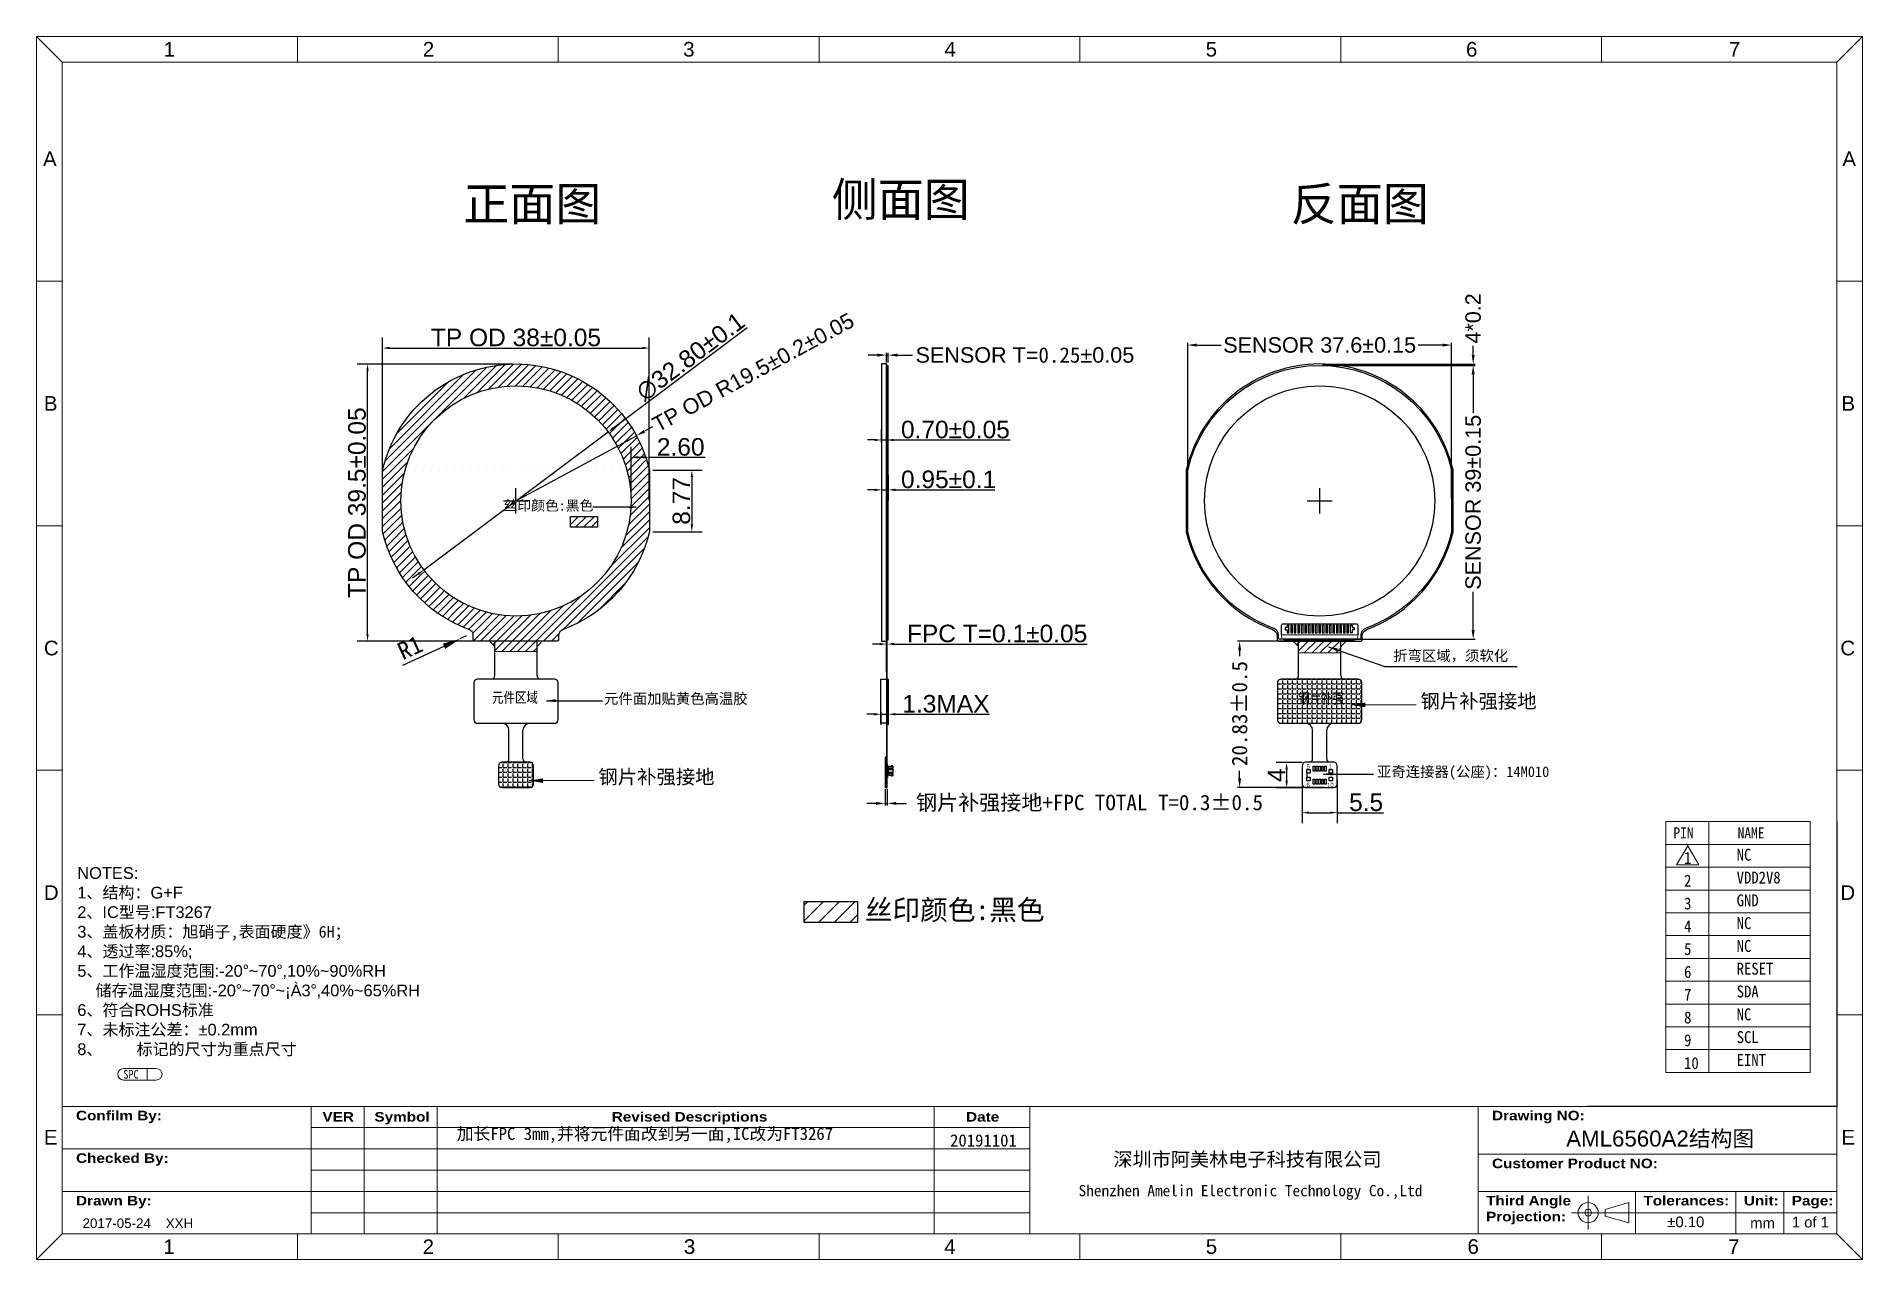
# Model space of a CAD drawing. Header units: millimetres. Extents: x 10479 to 12300, y -7464 to -7067.
# Drawn here: x 12039.9 to 12300, y -7463.7 to -7289.5 of the extents above; entities outside this region: 1.
import ezdxf
from ezdxf.enums import TextEntityAlignment as Align

# ---------------------------------------------------------------- set-up
doc = ezdxf.new("R2010")
doc.units = ezdxf.units.MM
doc.header["$PDMODE"] = 34
doc.layers.get('0').update_dxf_attribs({"lineweight": 13})
for name, color, linetype in [('02___PRT_ALL_AXES', 7, 'Continuous'), ('DIM', 4, 'Continuous'), ('FPC', 33, 'Continuous'), ('ITO', 3, 'Continuous'), ('元件区域', 2, 'Continuous'), ('文字', 7, 'Continuous'), ('补强板', 181, 'Continuous')]:
    doc.layers.add(name, color=color, linetype=linetype)
doc.layers.add('cover lens', color=6, linetype='Continuous', lineweight=30)
doc.styles.add('Arial', font='arial.ttf')
doc.styles.get("Standard").update_dxf_attribs({"font": 'simhei.ttf'})
doc.styles.add('STYLE1', font='', dxfattribs={"width": 0.9})
doc.styles.add('宋体', font='')
doc.styles.add('文字-北泰', font='', dxfattribs={"width": 0.8})
doc.styles.get('STYLE1').set_extended_font_data('SimSun')
doc.styles.get('宋体').set_extended_font_data('SimSun')
doc.styles.get('文字-北泰').set_extended_font_data('SimSun')
doc.dimstyles.new('ALL', dxfattribs={"dimtxt": 2.2, "dimasz": 1.3, "dimexe": 0.3, "dimexo": 0.4, "dimgap": 0.4, "dimtad": 0, "dimtoh": 1, "dimdsep": 46, "dimtxsty": 'Standard', "dimcen": 0.8, "dimadec": 0, "dimazin": 2, "dimtfac": 1, "dimtmove": 0, "dimatfit": 3, "dimfxl": 1, "dimarcsym": 0})
doc.dimstyles.new('ISO-25', dxfattribs={"dimtxt": 2.5, "dimasz": 2.5, "dimexe": 1.25, "dimexo": 0.625, "dimtad": 1, "dimdsep": 46, "dimtxsty": 'Standard', "dimcen": 2.5, "dimadec": 0, "dimazin": 0, "dimtfac": 1, "dimtmove": 0, "dimatfit": 3, "dimfxl": 1, "dimarcsym": 0})
doc.dimstyles.new('ISO-25$0', dxfattribs={"dimtxt": 2.5, "dimasz": 1, "dimexe": 1.5, "dimexo": 0.5, "dimgap": 0.2, "dimtad": 1, "dimzin": 1, "dimdsep": 46, "dimtxsty": 'Standard', "dimcen": 0.5, "dimadec": 0, "dimazin": 0, "dimtp": 1.2, "dimtm": 1.2, "dimtfac": 1, "dimtmove": 0, "dimatfit": 3, "dimfxl": 1, "dimtolj": 1, "dimarcsym": 0})
doc.dimstyles.get("Standard").update_dxf_attribs({"dimtxt": 2.5, "dimasz": 2, "dimexe": 1, "dimexo": 0, "dimgap": 0.09, "dimtad": 1, "dimzin": 1, "dimdsep": 46, "dimtxsty": '宋体', "dimcen": 0.09, "dimclrd": 256, "dimclre": 256, "dimclrt": 256, "dimadec": 0, "dimazin": 2, "dimtfac": 1, "dimtmove": 0, "dimatfit": 3, "dimfxl": 1, "dimtolj": 1, "dimtzin": 0, "dimlwd": 5, "dimlwe": 5, "dimarcsym": 0})
pattern_1 = [(45, (1887.43394, -1013.8668), (-0.56126601, 0.56126601), [])]
pattern_2 = [(0, (0, 0), (0, 0.6985), [0.508, -0.1905]), (90, (0, 0), (-0.6985, 4e-17), [0.508, -0.1905])]

msp = doc.modelspace()

# ---------------------------------------------------------------- texts
at = {"color": 0, "linetype": 'Continuous', "style": 'STYLE1', "width": 0.9}
for s, p in [('PIN', (12273.105, -7403.737)), ('NAME', (12282.253, -7403.737))]:
    msp.add_text(s, height=1.5641, dxfattribs=at).set_placement(p)
at = {"color": 1, "lineweight": 0, "style": 'STYLE1', "width": 0.9}
for s, p in [('NC', (12282.119, -7406.921)), ('VDD2V8', (12282.119, -7410.169)), ('GND', (12282.119, -7413.416)), ('NC', (12282.119, -7416.664)), ('NC', (12282.119, -7419.911)), ('RESET', (12282.119, -7423.159)), ('SDA', (12282.119, -7426.407)), ('NC', (12282.119, -7429.654)), ('SCL', (12282.119, -7432.902)), ('EINT', (12282.119, -7436.15))]:
    msp.add_text(s, height=1.7037, dxfattribs=at).set_placement(p)
at = {"color": 0, "lineweight": 0, "style": 'STYLE1', "width": 0.9}
for s, height, p in [('1', 1.704, (12274.623, -7407.369)), ('2', 1.704, (12274.623, -7410.617)), ('3', 1.704, (12274.623, -7413.864)), ('4', 1.704, (12274.623, -7417.112)), ('5', 1.704, (12274.623, -7420.36)), ('6', 1.704, (12274.623, -7423.607)), ('7', 1.704, (12274.623, -7426.855)), ('8', 1.704, (12274.623, -7430.103)), ('9', 1.704, (12274.623, -7433.35)), ('10', 1.7037, (12274.623, -7436.598))]:
    msp.add_text(s, height=height, dxfattribs=at).set_placement(p)
at = {"width": 0.85}
msp.add_text('SPC', height=1.2482, dxfattribs=at).set_placement((12052.299, -7437.971))
at = {"char_height": 4.8, "attachment_point": 1, "style": '宋体'}
for s, insert in [('正面图', (12100.737, -7310.961, -14.224)), ('侧面图', (12153.214, -7310.333, -14.224)), ('反面图', (12218.598, -7310.961, -14.224))]:
    msp.add_mtext_dynamic_manual_height_columns(s, width=36.36468, gutter_width=12.5, heights=[0], dxfattribs=dict(at, insert=insert)).dxf.set("width", 21.81881)
at = {"color": 1, "attachment_point": 1}
for s, insert, char_height, width in [('加长FPC 3mm,并将元件面改到另一面,IC改为FT3267', (12099.795, -7444.941), 1.74813, 60.1504), ('20191101', (12170.059, -7445.896), 1.7481, 2.16005)]:
    msp.add_mtext(s, dxfattribs=dict(at, insert=insert, char_height=char_height, width=width))
at = {"width": 96.04732, "attachment_point": 1}
for s, insert, char_height in [('{\\fSimSun|b0|i0|c134|p2;深圳市阿美林电子科技有限公司}', (12193.324, -7448.454), 2), ('{\\fSimSun|b0|i0|c134|p2;Shenzhen Amelin Electronic Technology Co.,Ltd}', (12188.365, -7453.116), 1.6)]:
    msp.add_mtext(s, dxfattribs=dict(at, insert=insert, char_height=char_height))
at = {"layer": 'DIM', "attachment_point": 3}
for s, insert, char_height, width in [('{\\fSimSun|b0|i0|c134|p54;丝印颜色:黑色}', (12119.244, -7355.607), 1.4436, 28.13484), ('{\\fSimSun|b0|i0|c134|p54;钢片补强接地}', (12253.615, -7383.183), 2.02104, 39.38878), ('{\\fSimSun|b0|i0|c134|p54;钢片补强接地}', (12136.502, -7393.966), 2.02104, 39.38878), ('{\\fSimSun|b0|i0|c134|p54;丝印颜色:黑色}', (12183.519, -7412.475), 2.8872, 56.26968)]:
    msp.add_mtext(s, dxfattribs=dict(at, insert=insert, char_height=char_height, width=width))
at = {"layer": 'DIM', "lineweight": 20, "insert": (12249.559, -7376.967), "char_height": 1.5, "attachment_point": 3, "style": '宋体'}
msp.add_mtext('折弯区域，须软化', dxfattribs=at)
at = {"layer": 'DIM', "lineweight": 20, "insert": (12120.767, -7383.075), "char_height": 1.5, "width": 24.28729, "attachment_point": 1, "style": '宋体'}
msp.add_mtext('元件面加贴黄色高温胶', dxfattribs=at)
at = {"layer": 'DIM', "insert": (12230.89, -7393.492), "char_height": 1.5, "attachment_point": 1, "style": '宋体'}
msp.add_mtext('亚奇连接器(公座)：14M010', dxfattribs=at)
at = {"layer": 'DIM', "color": 4, "insert": (12045.731, -7405.048), "char_height": 1.672704, "width": 78.95888, "attachment_point": 1, "style": '宋体'}
msp.add_mtext('{\\fArial|b0|i0|c129|p34;\\P\\fArial|b0|i0|c0|p34;NOTES:\\fArial|b0|i0|c129|p34;\\P\\fArial|b0|i0|c0|p34;1}、结构：{\\fArial|b0|i0|c161|p34;G+F\\P\\C1;2\\fSimSun|b0|i0|c134|p2;、\\fArial|b0|i0|c161|p34;IC\\fSimSun|b0|i0|c134|p2;型号\\fArial|b0|i0|c161|p34;:\\fArial|b0|i0|c186|p34;FT3267\\fArial|b0|i0|c0|p34;\\P\\C4;3}、盖板材质：旭硝子,表面硬度》6H；\\P{\\fArial|b0|i0|c0|p34;4}、透过率{\\fArial|b0|i0|c0|p34;:85%;\\fArial|b0|i0|c129|p34; }\\P{\\fArial|b0|i0|c0|p34;5}、工作温湿度范围{\\fArial|b0|i0|c0|p34;:-20}°{\\fArial|b0|i0|c0|p34;~70}°{\\fArial|b0|i0|c0|p34;,10%~90%RH\\fArial|b0|i0|c129|p34;\\P   \\fArial|b0|i0|c0|p34; }储存温湿度范围{\\fArial|b0|i0|c0|p34;:-20}°{\\fArial|b0|i0|c0|p34;~70}°{\\fArial|b0|i0|c0|p34;~¡À3}°{\\fArial|b0|i0|c0|p34;,40%~65%RH\\fArial|b0|i0|c129|p34;\\P\\fArial|b0|i0|c0|p34;6}、符合{\\fArial|b0|i0|c0|p34;ROHS}标准{\\fArial|b0|i0|c129|p34;\\P\\fArial|b0|i0|c0|p34;7}、未标注公差：{\\fArial|b0|i0|c0|p34;%%P0.2mm\\P8}、{\\fGulim|b0|i0|c134|p34;        }标记的尺寸为重点尺寸', dxfattribs=at)
at = {"layer": '元件区域', "ltscale": 10, "insert": (12104.8, -7382.926), "char_height": 1.5, "width": 23.02422, "attachment_point": 1, "style": '文字-北泰'}
msp.add_mtext('元件区域', dxfattribs=at)
at = {"layer": '文字', "char_height": 0.6, "width": 42.09975, "attachment_point": 5, "style": '文字-北泰'}
for s, insert in [('{\\fArial|b0|i0|c0|p34;5}', (12221.076, -7393.508)), ('{\\fArial|b0|i0|c0|p34;1}', (12224.236, -7393.508)), ('{\\fArial|b0|i0|c0|p34;6}', (12221.076, -7396.126)), ('{\\fArial|b0|i0|c0|p34;10}', (12224.236, -7396.126))]:
    msp.add_mtext(s, dxfattribs=dict(at, insert=insert))
at = {"layer": '补强板', "ltscale": 10, "insert": (12219.654, -7383.069), "char_height": 1.5, "width": 23.02422, "attachment_point": 1, "style": '文字-北泰'}
msp.add_mtext('钢片补强', dxfattribs=at)

# ---------------------------------------------------------------- blocks, each defined once
blk = doc.blocks.new('容纳')
for p, q in [((3256.4, 1553.31), (3250.59, 1559.11)), ((3309.94, 1553.31), (3309.94, 1559.11)), ((3369.29, 1553.31), (3369.29, 1559.11)), ((3428.64, 1553.31), (3428.64, 1559.11)), ((3487.99, 1553.31), (3487.99, 1559.11)), ((3547.34, 1553.31), (3547.34, 1559.11)), ((3606.69, 1553.31), (3606.69, 1559.11)), ((3660.23, 1553.31), (3666.04, 1559.11)), ((3256.4, 1503.47), (3250.59, 1503.47)), ((3660.23, 1503.47), (3666.04, 1503.47)), ((3256.4, 1447.82), (3250.59, 1447.82)), ((3660.23, 1447.82), (3666.04, 1447.82)), ((3256.4, 1392.18), (3250.59, 1392.18)), ((3660.23, 1392.18), (3666.04, 1392.18)), ((3256.4, 1336.53), (3250.59, 1336.53)), ((3660.23, 1336.53), (3666.04, 1336.53)), ((3256.4, 1315.72), (3660.23, 1315.72)), ((3313.07, 1286.69), (3313.07, 1315.72)), ((3325.17, 1315.72), (3325.17, 1286.69)), ((3341.78, 1286.69), (3341.78, 1315.72)), ((3454.84, 1286.69), (3454.84, 1315.72)), ((3476.61, 1315.72), (3476.61, 1286.69)), ((3578.58, 1315.72), (3578.58, 1286.69)), ((3476.61, 1310.88), (3313.07, 1310.88)), ((3476.61, 1306.04), (3256.4, 1306.04)), ((3660.23, 1304.83), (3578.58, 1304.83)), ((3476.61, 1301.21), (3313.07, 1301.21)), ((3476.61, 1296.37), (3256.4, 1296.37)), ((3660.23, 1296.37), (3578.58, 1296.37)), ((3614.39, 1296.37), (3614.39, 1286.69)), ((3637.25, 1296.37), (3637.25, 1286.69)), ((3648.14, 1296.37), (3648.14, 1286.69)), ((3603.63, 1287.69), (3603.63, 1295.36)), ((3476.61, 1291.53), (3313.07, 1291.53)), ((3599.8, 1291.53), (3614.39, 1291.53)), ((3636.04, 1291.53), (3613.18, 1291.53)), ((3648.14, 1291.53), (3636.04, 1291.53)), ((3660.23, 1291.53), (3648.14, 1291.53)), ((3256.4, 1286.69), (3250.59, 1280.88)), ((3309.94, 1280.88), (3309.94, 1286.69)), ((3369.29, 1280.88), (3369.29, 1286.69)), ((3428.64, 1280.88), (3428.64, 1286.69)), ((3487.99, 1280.88), (3487.99, 1286.69)), ((3547.34, 1280.88), (3547.34, 1286.69)), ((3606.69, 1280.88), (3606.69, 1286.69)), ((3660.23, 1286.69), (3666.04, 1280.88))]:
    blk.add_line(p, q)
for points in [[(3250.59, 1559.11), (3666.04, 1559.11), (3666.04, 1280.88), (3250.59, 1280.88)], [(3256.4, 1553.31), (3660.23, 1553.31), (3660.23, 1286.69), (3256.4, 1286.69)], [(3607.47, 1290.76), (3612.85, 1289.23), (3612.85, 1293.83), (3607.47, 1292.29)]]:
    blk.add_lwpolyline(points, close=True)
for radius in [2.3, 0.767]:
    blk.add_circle((3603.63, 1291.53), radius)
at = {"style": 'Arial'}
for s, insert, char_height, width, attachment_point in [('1', (3279.51, 1557.88), 3.33, 5.9391, 1), ('2', (3338.49, 1557.88), 3.33, 5.9391, 1), ('3', (3397.72, 1557.88), 3.33, 5.9391, 1), ('4', (3457.16, 1557.88), 3.33, 5.9391, 1), ('5', (3516.6, 1557.88), 3.33, 5.9391, 1), ('6', (3575.83, 1557.88), 3.33, 5.9391, 1), ('7', (3635.65, 1557.88), 3.33, 5.9391, 1), ('A', (3252.07, 1532.96), 3.33, 29.9096, 1), ('A', (3664.56, 1532.96), 3.33, 29.9096, 3), ('B', (3252.27, 1477.31), 3.33, 29.9096, 1), ('B', (3664.36, 1477.31), 3.33, 29.9096, 3), ('C', (3252.27, 1421.66), 3.33, 29.9096, 1), ('C', (3664.36, 1421.66), 3.33, 29.9096, 3), ('D', (3252.27, 1366.02), 3.33, 29.9096, 1), ('D', (3664.36, 1366.02), 3.33, 29.9096, 3), ('{\\fArial Black|b0|i0|c0|p34;Confilm By:}', (3259.58, 1314.72), 2.1775, 22.9046, 1), ('{\\fArial Black|b0|i0|c0|p34;VER}', (3315.65, 1314.43), 2.1775, 22.9046, 1), ('{\\fArial Black|b0|i0|c0|p34;Symbol}', (3327.47, 1314.43), 2.1775, 22.9046, 1), ('{\\fArial Black|b0|i0|c0|p34;Revised Descriptions}', (3381.47, 1314.43), 2.1775, 50.6283, 1), ('{\\fArial Black|b0|i0|c0|p34;Date}', (3462.09, 1314.43), 2.1775, 22.9046, 1), ('{\\fArial Black|b0|i0|c0|p34;Drawing NO:}', (3581.76, 1314.72), 2.1775, 33.9524, 1), ('E', (3252.27, 1310.37), 3.33, 29.9096, 1), ('E', (3664.36, 1310.37), 3.33, 29.9096, 3), ('{\\fArial Black|b0|i0|c0|p34;Checked By:}', (3259.58, 1305.04), 2.1775, 22.9046, 1), ('{\\fArial Black|b0|i0|c0|p34;Customer Product NO:}', (3581.76, 1303.83), 2.1775, 57.2632, 1), ('{\\fArial Black|b0|i0|c0|p34;Drawn By:}', (3259.58, 1295.36), 2.1775, 22.9046, 1), ('{\\fArial Black|b0|i0|c0|p34;Third Angle\\PProjection:}', (3580.4, 1295.36), 2.1775, 57.2632, 1), ('{\\fArial Black|b0|i0|c0|p34;Tolerances:}', (3616.19, 1295.36), 2.1775, 57.2632, 1), ('{\\fArial Black|b0|i0|c0|p34;Unit:}', (3639.06, 1295.36), 2.1775, 57.2632, 1), ('{\\fArial Black|b0|i0|c0|p34;Page:}', (3649.95, 1295.36), 2.1775, 57.2632, 1), ('1', (3279.44, 1282.11), 3.33, 5.9391, 7), ('2', (3338.44, 1282.11), 3.33, 5.9391, 7), ('3', (3397.88, 1282.11), 3.33, 5.9391, 7), ('4', (3457.1, 1282.11), 3.33, 5.9391, 7), ('5', (3516.62, 1282.11), 3.33, 5.9391, 7), ('6', (3576.17, 1282.11), 3.33, 5.9391, 7), ('7', (3635.47, 1282.11), 3.33, 5.9391, 7)]:
    blk.add_mtext(s, dxfattribs=dict(at, insert=insert, char_height=char_height, width=width, attachment_point=attachment_point))
for tag, height, p in [('核准日期', 2.18, (3269.85, 1308.48)), ('核准', 2.42, (3295.93, 1310.9)), ('机种編號', 3.63, (3620.01, 1308.46)), ('审核', 2.42, (3295.93, 1301.22)), ('客戶編號', 3.02, (3619.8, 1298.7)), ('审核日期', 2.18, (3269.85, 1298.8)), ('設計', 2.42, (3295.93, 1291.55)), ('設計日期', 2.18, (3269.85, 1289.12)), ('公差', 2.42, (3625.84, 1289.45)), ('單位', 2.42, (3643.3, 1289.17)), ('頁碼', 2.42, (3654.18, 1289.42))]:
    blk.add_attdef(tag, text='', height=height, dxfattribs=at).set_placement(p, align=Align.MIDDLE)
blk = doc.blocks.new('*D13')
at = {"layer": 'Defpoints', "color": 0, "ltscale": 10}
for p in [(12161.01, -7334.9), (12161.01, -7336.37), (12161.26, -7336.37)]:
    blk.add_point(p, dxfattribs=at)
at = {"layer": 'DIM', "color": 0, "lineweight": -2, "ltscale": 10}
for p, q in [((12159.71, -7334.9), (12158.41, -7334.9)), ((12161.01, -7335.97), (12161.01, -7334.6)), ((12161.01, -7334.9), (12161.26, -7334.9)), ((12161.26, -7335.97), (12161.26, -7334.6)), ((12162.56, -7334.9), (12164.72, -7334.9))]:
    blk.add_line(p, q, dxfattribs=at)
at = {"layer": 'DIM', "color": 0, "ltscale": 10}
for points in [[(12159.71, -7334.69), (12159.71, -7335.12), (12161.01, -7334.9)], [(12162.56, -7334.69), (12162.56, -7335.12), (12161.26, -7334.9)]]:
    blk.add_solid(points, dxfattribs=at)
at = {"layer": 'DIM', "color": 0, "ltscale": 10, "insert": (12180.72, -7334.9), "char_height": 2.2, "attachment_point": 5, "style": 'Arial'}
blk.add_mtext('{\\fArial|b0|i0|c134|p34;\\C3;SENSOR T=\\fSimSun|b0|i0|c134|p34;\\C1;0.25}%%P0.05', dxfattribs=at)
blk = doc.blocks.new('*D14')
at = {"layer": 'Defpoints', "color": 0, "ltscale": 10}
for p in [(12241.51, -7333.47), (12203.91, -7355.67), (12241.51, -7355.67)]:
    blk.add_point(p, dxfattribs=at)
at = {"layer": 'DIM', "color": 0, "lineweight": -2, "ltscale": 10}
for p, q in [((12203.91, -7355.27), (12203.91, -7333.17)), ((12205.21, -7333.47), (12208.7, -7333.47)), ((12240.21, -7333.47), (12236.72, -7333.47)), ((12241.51, -7355.27), (12241.51, -7333.17))]:
    blk.add_line(p, q, dxfattribs=at)
at = {"layer": 'DIM', "color": 0, "ltscale": 10}
for points in [[(12205.21, -7333.25), (12205.21, -7333.69), (12203.91, -7333.47)], [(12240.21, -7333.25), (12240.21, -7333.69), (12241.51, -7333.47)]]:
    blk.add_solid(points, dxfattribs=at)
at = {"layer": 'DIM', "color": 0, "ltscale": 10, "insert": (12222.71, -7333.47), "char_height": 2.2, "attachment_point": 5, "style": 'Arial'}
blk.add_mtext('SENSOR 37.6%%P0.15', dxfattribs=at)
blk = doc.blocks.new('*D15')
at = {"layer": 'Defpoints', "color": 0, "ltscale": 10}
for p in [(12222.71, -7336.37), (12222.71, -7375.37), (12244.58, -7375.37)]:
    blk.add_point(p, dxfattribs=at)
at = {"layer": 'DIM', "color": 0, "lineweight": -2, "ltscale": 10}
for p, q in [((12223.11, -7336.37), (12244.88, -7336.37)), ((12244.58, -7337.67), (12244.58, -7343.14)), ((12244.58, -7374.07), (12244.58, -7368.6)), ((12223.11, -7375.37), (12244.88, -7375.37))]:
    blk.add_line(p, q, dxfattribs=at)
at = {"layer": 'DIM', "color": 0, "ltscale": 10}
for points in [[(12244.36, -7337.67), (12244.79, -7337.67), (12244.58, -7336.37)], [(12244.36, -7374.07), (12244.79, -7374.07), (12244.58, -7375.37)]]:
    blk.add_solid(points, dxfattribs=at)
at = {"layer": 'DIM', "color": 0, "ltscale": 10, "insert": (12244.58, -7355.87), "char_height": 2.2, "attachment_point": 5, "rotation": 90, "style": 'Arial'}
blk.add_mtext('SENSOR 39%%P0.15', dxfattribs=at)
blk = doc.blocks.new('*D16')
at = {"layer": 'Defpoints', "color": 0, "ltscale": 10}
for p in [(12222.71, -7336.17), (12222.71, -7336.37), (12244.58, -7336.17)]:
    blk.add_point(p, dxfattribs=at)
at = {"layer": 'DIM', "color": 0, "lineweight": -2, "ltscale": 10}
for p, q in [((12244.58, -7334.87), (12244.58, -7333.57)), ((12223.11, -7336.17), (12244.88, -7336.17)), ((12223.11, -7336.37), (12244.88, -7336.37)), ((12244.58, -7336.37), (12244.58, -7336.17)), ((12244.58, -7337.67), (12244.58, -7338.97))]:
    blk.add_line(p, q, dxfattribs=at)
at = {"layer": 'DIM', "color": 0, "ltscale": 10}
for points in [[(12244.36, -7334.87), (12244.79, -7334.87), (12244.58, -7336.17)], [(12244.36, -7337.67), (12244.79, -7337.67), (12244.58, -7336.37)]]:
    blk.add_solid(points, dxfattribs=at)
at = {"layer": 'DIM', "color": 0, "ltscale": 10, "insert": (12244.58, -7329.68), "char_height": 2.2, "attachment_point": 5, "rotation": 90, "style": 'Arial'}
blk.add_mtext('4*0.2', dxfattribs=at)
blk = doc.blocks.new('*D17')
at = {"layer": 'Defpoints', "color": 0}
for p in [(12087.08, -7336.17), (12108.22, -7336.17), (12103.51, -7375.67)]:
    blk.add_point(p, dxfattribs=at)
at = {"layer": 'DIM', "color": 0, "lineweight": -2}
for p, q in [((12107.72, -7336.17), (12085.58, -7336.17)), ((12087.08, -7374.67), (12087.08, -7337.17))]:
    blk.add_line(p, q, dxfattribs=at)
at = {"layer": 'DIM', "color": 0, "linetype": 'ByBlock', "lineweight": -2}
blk.add_line((12103.01, -7375.67), (12085.58, -7375.67), dxfattribs=at)
at = {"layer": 'DIM', "color": 0}
for points in [[(12086.91, -7337.17), (12087.24, -7337.17), (12087.08, -7336.17)], [(12086.91, -7374.67), (12087.24, -7374.67), (12087.08, -7375.67)]]:
    blk.add_solid(points, dxfattribs=at)
at = {"layer": 'DIM', "color": 0, "insert": (12085.58, -7355.92), "char_height": 2.5, "attachment_point": 5, "rotation": 90, "style": 'Arial'}
blk.add_mtext('\\A1;TP OD 39.5%%P0.05', dxfattribs=at)
blk = doc.blocks.new('*D18')
at = {"layer": 'Defpoints', "color": 0}
for p in [(12220.71, -7392.94), (12218.01, -7396.54), (12220.84, -7396.54)]:
    blk.add_point(p, dxfattribs=at)
at = {"layer": 'DIM', "color": 0, "linetype": 'ByBlock', "lineweight": -2}
blk.add_line((12220.21, -7392.94), (12216.51, -7392.94), dxfattribs=at)
at = {"layer": 'DIM', "color": 0, "lineweight": -2}
for p, q in [((12218.01, -7393.94), (12218.01, -7395.54)), ((12220.34, -7396.54), (12216.51, -7396.54))]:
    blk.add_line(p, q, dxfattribs=at)
at = {"layer": 'DIM', "color": 0}
for points in [[(12217.84, -7393.94), (12218.17, -7393.94), (12218.01, -7392.94)], [(12217.84, -7395.54), (12218.17, -7395.54), (12218.01, -7396.54)]]:
    blk.add_solid(points, dxfattribs=at)
at = {"layer": 'DIM', "color": 0, "insert": (12216.56, -7394.74), "char_height": 2.5, "attachment_point": 5, "rotation": 90, "style": 'Arial'}
blk.add_mtext('\\A1;4', dxfattribs=at)
blk = doc.blocks.new('*D19')
at = {"layer": 'Defpoints', "color": 0, "ltscale": 10}
for p in [(12160.81, -7396.34), (12161.11, -7396.34), (12161.11, -7398.76)]:
    blk.add_point(p, dxfattribs=at)
at = {"layer": 'DIM', "color": 0, "lineweight": -2, "ltscale": 10}
for p, q in [((12160.81, -7396.74), (12160.81, -7399.06)), ((12161.11, -7396.74), (12161.11, -7399.06)), ((12159.51, -7398.76), (12158.21, -7398.76)), ((12160.81, -7398.76), (12161.11, -7398.76)), ((12162.41, -7398.76), (12163.85, -7398.76))]:
    blk.add_line(p, q, dxfattribs=at)
at = {"layer": 'DIM', "color": 0, "ltscale": 10}
for points in [[(12159.51, -7398.54), (12159.51, -7398.97), (12160.81, -7398.76)], [(12162.41, -7398.54), (12162.41, -7398.97), (12161.11, -7398.76)]]:
    blk.add_solid(points, dxfattribs=at)
at = {"layer": 'DIM', "color": 0, "ltscale": 10, "insert": (12189.92, -7398.76), "char_height": 2.2, "attachment_point": 5}
blk.add_mtext('{\\fSimSun|b0|i0|c134|p2;钢片补强接地+FPC TOTAL T=0.3±0.5}', dxfattribs=at)
blk = doc.blocks.new('*D20')
at = {"layer": 'Defpoints', "color": 0}
for p in [(12220.21, -7394.99), (12225.21, -7394.91), (12225.21, -7400.08)]:
    blk.add_point(p, dxfattribs=at)
at = {"layer": 'DIM', "color": 0, "linetype": 'ByBlock', "lineweight": -2}
blk.add_line((12220.21, -7395.49), (12220.21, -7401.58), dxfattribs=at)
at = {"layer": 'DIM', "color": 0, "lineweight": -2}
for p, q in [((12225.21, -7395.41), (12225.21, -7401.58)), ((12221.21, -7400.08), (12224.21, -7400.08)), ((12225.21, -7400.08), (12231.82, -7400.08))]:
    blk.add_line(p, q, dxfattribs=at)
at = {"layer": 'DIM', "color": 0}
for points in [[(12221.21, -7399.91), (12221.21, -7400.24), (12220.21, -7400.08)], [(12224.21, -7399.91), (12224.21, -7400.24), (12225.21, -7400.08)]]:
    blk.add_solid(points, dxfattribs=at)
at = {"layer": 'DIM', "color": 0, "insert": (12229.33, -7398.61), "char_height": 2.5, "attachment_point": 5, "style": 'Arial'}
blk.add_mtext('\\A1;5.5', dxfattribs=at)
blk = doc.blocks.new('*D21')
at = {"layer": 'Defpoints', "color": 0}
for p in [(12127.22, -7333.9), (12089.22, -7355.67), (12127.22, -7355.67)]:
    blk.add_point(p, dxfattribs=at)
at = {"layer": 'DIM', "color": 0, "linetype": 'ByBlock', "lineweight": -2}
blk.add_line((12089.22, -7355.17), (12089.22, -7332.4), dxfattribs=at)
at = {"layer": 'DIM', "color": 0, "lineweight": -2}
for p, q in [((12127.22, -7355.17), (12127.22, -7332.4)), ((12090.22, -7333.9), (12126.22, -7333.9))]:
    blk.add_line(p, q, dxfattribs=at)
at = {"layer": 'DIM', "color": 0}
for points in [[(12090.22, -7333.73), (12090.22, -7334.06), (12089.22, -7333.9)], [(12126.22, -7333.73), (12126.22, -7334.06), (12127.22, -7333.9)]]:
    blk.add_solid(points, dxfattribs=at)
at = {"layer": 'DIM', "color": 0, "insert": (12108.22, -7332.4), "char_height": 2.5, "attachment_point": 5, "style": 'Arial'}
blk.add_mtext('\\A1;TP OD 38%%P0.05', dxfattribs=at)
blk = doc.blocks.new('*D22')
at = {"layer": 'Defpoints', "color": 0}
for p in [(12127.22, -7351.28), (12127.22, -7360.06), (12133.27, -7360.06)]:
    blk.add_point(p, dxfattribs=at)
at = {"layer": 'DIM', "color": 0, "linetype": 'ByBlock', "lineweight": -2}
blk.add_line((12127.72, -7351.28), (12134.77, -7351.28), dxfattribs=at)
at = {"layer": 'DIM', "color": 0, "lineweight": -2}
for p, q in [((12133.27, -7352.28), (12133.27, -7359.06)), ((12127.72, -7360.06), (12134.77, -7360.06))]:
    blk.add_line(p, q, dxfattribs=at)
at = {"layer": 'DIM', "color": 0}
for points in [[(12133.11, -7352.28), (12133.44, -7352.28), (12133.27, -7351.28)], [(12133.11, -7359.06), (12133.44, -7359.06), (12133.27, -7360.06)]]:
    blk.add_solid(points, dxfattribs=at)
at = {"layer": 'DIM', "color": 0, "insert": (12131.8, -7355.67), "char_height": 2.5, "attachment_point": 5, "rotation": 90, "style": 'Arial'}
blk.add_mtext('\\A1;8.77', dxfattribs=at)
blk = doc.blocks.new('*D28')
at = {"layer": 'Defpoints', "color": 0}
for p in [(12127.22, -7349.46), (12124.62, -7355.67), (12127.22, -7356.07)]:
    blk.add_point(p, dxfattribs=at)
at = {"layer": 'DIM', "color": 0, "linetype": 'ByBlock', "lineweight": -2}
blk.add_line((12124.62, -7355.17), (12124.62, -7347.96), dxfattribs=at)
at = {"layer": 'DIM', "color": 0, "lineweight": -2}
for p, q in [((12127.22, -7355.57), (12127.22, -7347.96)), ((12125.62, -7349.46), (12126.22, -7349.46)), ((12127.22, -7349.46), (12135.15, -7349.46))]:
    blk.add_line(p, q, dxfattribs=at)
at = {"layer": 'DIM', "color": 0}
for points in [[(12125.62, -7349.3), (12125.62, -7349.63), (12124.62, -7349.46)], [(12126.22, -7349.3), (12126.22, -7349.63), (12127.22, -7349.46)]]:
    blk.add_solid(points, dxfattribs=at)
at = {"layer": 'DIM', "color": 0, "insert": (12131.69, -7347.99), "char_height": 2.5, "attachment_point": 5, "style": 'Arial'}
blk.add_mtext('\\A1;2.60', dxfattribs=at)
blk = doc.blocks.new('*D23')
at = {"layer": 'Defpoints', "color": 0, "ltscale": 10}
for p in [(12125.37, -7346.38), (12108.22, -7355.67)]:
    blk.add_point(p, dxfattribs=at)
at = {"layer": 'DIM', "color": 0, "lineweight": -2, "ltscale": 10}
for p, q in [((12127.66, -7345.14), (12126.51, -7345.76)), ((12108.22, -7355.67), (12125.37, -7346.38))]:
    blk.add_line(p, q, dxfattribs=at)
at = {"layer": 'DIM', "color": 0, "ltscale": 10}
blk.add_solid([(12126.41, -7345.57), (12126.62, -7345.95), (12125.37, -7346.38)], dxfattribs=at)
at = {"layer": 'DIM', "color": 0, "ltscale": 10, "insert": (12142.02, -7337.36), "char_height": 2.2, "attachment_point": 5, "rotation": 28.4425, "style": 'Arial'}
blk.add_mtext('TP OD R19.5±0.2%%P0.05', dxfattribs=at)
blk = doc.blocks.new('*D26')
at = {"layer": 'Defpoints', "color": 0}
for p in [(12161.11, -7376.06), (12161.01, -7380.53), (12161.11, -7380.53)]:
    blk.add_point(p, dxfattribs=at)
at = {"layer": 'DIM', "color": 0, "lineweight": -2}
for p, q in [((12160.01, -7376.06), (12159.01, -7376.06)), ((12161.01, -7376.06), (12161.11, -7376.06)), ((12161.11, -7380.03), (12161.11, -7374.56)), ((12162.11, -7376.06), (12189.6, -7376.06))]:
    blk.add_line(p, q, dxfattribs=at)
at = {"layer": 'DIM', "color": 0, "linetype": 'ByBlock', "lineweight": -2}
blk.add_line((12161.01, -7380.03), (12161.01, -7374.56), dxfattribs=at)
at = {"layer": 'DIM', "color": 0}
for points in [[(12160.01, -7375.9), (12160.01, -7376.23), (12161.01, -7376.06)], [(12162.11, -7375.9), (12162.11, -7376.23), (12161.11, -7376.06)]]:
    blk.add_solid(points, dxfattribs=at)
at = {"layer": 'DIM', "color": 0, "insert": (12176.76, -7374.57), "char_height": 2.5, "attachment_point": 5, "style": 'Arial'}
blk.add_mtext('\\A1;FPC T=0.1%%P0.05', dxfattribs=at)
blk = doc.blocks.new('*D27')
at = {"layer": 'cover lens', "color": 0, "lineweight": -2}
for p, q in [((12092.11, -7379.09), (12097.97, -7376.38)), ((12101.15, -7374.91), (12100.24, -7375.33))]:
    blk.add_line(p, q, dxfattribs=at)
at = {"layer": 'cover lens', "color": 0}
blk.add_solid([(12097.8, -7376), (12098.15, -7376.75), (12100.24, -7375.33)], dxfattribs=at)
at = {"layer": 'Defpoints', "color": 0}
for p in [(12100.24, -7375.33), (12101.15, -7374.91)]:
    blk.add_point(p, dxfattribs=at)
at = {"layer": 'cover lens', "color": 0, "insert": (12093.12, -7376.55), "char_height": 2.5, "attachment_point": 5, "rotation": 24.8015}
blk.add_mtext('{\\C1;R1}', dxfattribs=at)
blk = doc.blocks.new('A$C0BB32EA6')
at = {"layer": '02___PRT_ALL_AXES', "color": 3, "linetype": 'Continuous'}
for p, q in [((3, 12.95), (3, 17.83)), ((9, 12.95), (9, 17.83)), ((0, 11.95), (0, 6.65)), ((9.5, 12.45), (0.5, 12.45)), ((11.5, 12.45), (9.5, 12.45)), ((12, 6.65), (12, 11.95)), ((0.5, 6.15), (8, 6.15)), ((8, 6.15), (11.5, 6.15)), ((5, 1.1), (5, 5.15)), ((7, 1.1), (7, 5.15)), ((3.5, 0.1), (3.5, -2.5)), ((7.5, 0.6), (4, 0.6)), ((8, 0.6), (7.5, 0.6)), ((8.5, -2.5), (8.5, 0.1)), ((4, -3), (8, -3))]:
    blk.add_line(p, q, dxfattribs=at)
for centre, radius, start, end in [((0.5, 11.95), 0.5, 90, 180), ((2.5, 12.95), 0.5, 270, 0), ((9.5, 12.95), 0.5, 180, 270), ((11.5, 11.95), 0.5, 0, 90), ((0.5, 6.65), 0.5, 180, 270), ((4, 5.15), 1, 0, 90), ((8, 5.15), 1, 90, 180), ((11.5, 6.65), 0.5, 270, 0), ((4, 0.1), 0.5, 90, 180), ((4.5, 1.1), 0.5, 270, 0), ((7.5, 1.1), 0.5, 180, 270), ((8, 0.1), 0.5, 0, 90), ((4, -2.5), 0.5, 180, 270), ((8, -2.5), 0.5, 270, 0)]:
    blk.add_arc(centre, radius, start, end, dxfattribs=at)
at = {"layer": 'cover lens'}
for p, q in [((6, 36.03), (6, 39.63)), ((4.2, 37.83), (7.8, 37.83))]:
    blk.add_line(p, q, dxfattribs=at)
blk = doc.blocks.new('*D29')
at = {"layer": 'Defpoints', "color": 0}
for p in [(12160.31, -7351.47), (12161.26, -7351.47), (12161.26, -7354.1)]:
    blk.add_point(p, dxfattribs=at)
at = {"layer": 'DIM', "color": 0, "linetype": 'ByBlock', "lineweight": -2}
blk.add_line((12160.31, -7351.97), (12160.31, -7355.6), dxfattribs=at)
at = {"layer": 'DIM', "color": 0, "lineweight": -2}
for p, q in [((12161.26, -7351.97), (12161.26, -7355.6)), ((12159.31, -7354.1), (12158.31, -7354.1)), ((12160.31, -7354.1), (12161.26, -7354.1)), ((12162.26, -7354.1), (12176.44, -7354.1))]:
    blk.add_line(p, q, dxfattribs=at)
at = {"layer": 'DIM', "color": 0}
for points in [[(12159.31, -7353.93), (12159.31, -7354.27), (12160.31, -7354.1)], [(12162.26, -7353.93), (12162.26, -7354.27), (12161.26, -7354.1)]]:
    blk.add_solid(points, dxfattribs=at)
at = {"layer": 'DIM', "color": 0, "insert": (12169.85, -7352.62), "char_height": 2.5, "attachment_point": 5, "style": 'Arial'}
blk.add_mtext('\\A1;0.95±0.1', dxfattribs=at)
blk = doc.blocks.new('*D30')
at = {"layer": 'Defpoints', "color": 0}
for p in [(12160.31, -7347.84), (12161.01, -7346.99), (12161.01, -7347.84)]:
    blk.add_point(p, dxfattribs=at)
at = {"layer": 'DIM', "color": 0, "linetype": 'ByBlock', "lineweight": -2}
blk.add_line((12160.31, -7347.34), (12160.31, -7345.49), dxfattribs=at)
at = {"layer": 'DIM', "color": 0, "lineweight": -2}
for p, q in [((12161.01, -7347.34), (12161.01, -7345.49)), ((12159.31, -7346.99), (12158.31, -7346.99)), ((12160.31, -7346.99), (12161.01, -7346.99)), ((12162.01, -7346.99), (12178.64, -7346.99))]:
    blk.add_line(p, q, dxfattribs=at)
at = {"layer": 'DIM', "color": 0}
for points in [[(12159.31, -7346.83), (12159.31, -7347.16), (12160.31, -7346.99)], [(12162.01, -7346.83), (12162.01, -7347.16), (12161.01, -7346.99)]]:
    blk.add_solid(points, dxfattribs=at)
at = {"layer": 'DIM', "color": 0, "insert": (12170.82, -7345.52), "char_height": 2.5, "attachment_point": 5, "style": 'Arial'}
blk.add_mtext('\\A1;0.70±0.05', dxfattribs=at)
blk = doc.blocks.new('*D31')
at = {"layer": 'Defpoints', "color": 0}
for p in [(12121.36, -7345.85), (12095.09, -7365.49)]:
    blk.add_point(p, dxfattribs=at)
at = {"layer": 'DIM', "color": 0, "lineweight": -2}
for p, q in [((12141.18, -7331.03), (12122.16, -7345.25)), ((12095.09, -7365.49), (12121.36, -7345.85)), ((12094.29, -7366.09), (12093.49, -7366.69))]:
    blk.add_line(p, q, dxfattribs=at)
at = {"layer": 'DIM', "color": 0}
for points in [[(12122.06, -7345.11), (12122.26, -7345.38), (12121.36, -7345.85)], [(12094.19, -7365.95), (12094.39, -7366.22), (12095.09, -7365.49)]]:
    blk.add_solid(points, dxfattribs=at)
at = {"layer": 'DIM', "color": 0, "insert": (12133.11, -7335.13), "char_height": 2.5, "attachment_point": 5, "rotation": 36.7887, "style": 'Arial'}
blk.add_mtext('\\A1;∅32.80±0.1', dxfattribs=at)
blk = doc.blocks.new('*D32')
at = {"layer": 'Defpoints', "color": 0, "ltscale": 10}
for p in [(12227.99, -7375.67), (12211.31, -7396.5), (12223.82, -7396.5)]:
    blk.add_point(p, dxfattribs=at)
at = {"layer": 'DIM', "color": 0, "lineweight": -2, "ltscale": 10}
for p, q in [((12227.59, -7375.67), (12211.01, -7375.67)), ((12211.31, -7376.97), (12211.31, -7377.78)), ((12211.31, -7395.2), (12211.31, -7394.13)), ((12223.42, -7396.5), (12211.01, -7396.5))]:
    blk.add_line(p, q, dxfattribs=at)
at = {"layer": 'DIM', "color": 0, "ltscale": 10}
for points in [[(12211.09, -7376.97), (12211.52, -7376.97), (12211.31, -7375.67)], [(12211.09, -7395.2), (12211.52, -7395.2), (12211.31, -7396.5)]]:
    blk.add_solid(points, dxfattribs=at)
at = {"layer": 'DIM', "color": 0, "ltscale": 10, "insert": (12211.31, -7385.96), "char_height": 2.2, "attachment_point": 5, "rotation": 90}
blk.add_mtext('20.83±0.5', dxfattribs=at)
blk = doc.blocks.new('*D33')
at = {"layer": 'Defpoints', "color": 0}
for p in [(12160.21, -7385.22), (12161.26, -7385.22), (12161.26, -7386.06)]:
    blk.add_point(p, dxfattribs=at)
at = {"layer": 'DIM', "color": 0, "lineweight": -2}
for p, q in [((12159.21, -7386.06), (12158.21, -7386.06)), ((12160.21, -7386.06), (12161.26, -7386.06)), ((12161.26, -7385.72), (12161.26, -7387.56)), ((12162.26, -7386.06), (12175.68, -7386.06))]:
    blk.add_line(p, q, dxfattribs=at)
at = {"layer": 'DIM', "color": 0, "linetype": 'ByBlock', "lineweight": -2}
blk.add_line((12160.21, -7385.72), (12160.21, -7387.56), dxfattribs=at)
at = {"layer": 'DIM', "color": 0}
for points in [[(12159.21, -7385.89), (12159.21, -7386.23), (12160.21, -7386.06)], [(12162.26, -7385.89), (12162.26, -7386.23), (12161.26, -7386.06)]]:
    blk.add_solid(points, dxfattribs=at)
at = {"layer": 'DIM', "color": 0, "insert": (12169.47, -7384.58), "char_height": 2.5, "attachment_point": 5, "style": 'Arial'}
blk.add_mtext('\\A1;1.3MAX', dxfattribs=at)

# ---------------------------------------------------------------- dimensions: what is measured, and where the dimension line sits
at = {"layer": 'cover lens'}
dim = msp.add_radius_dim(center=(12101.148, -7374.909), mpoint=(12100.24, -7375.328), text='{\\C1;<>}', dimstyle='ISO-25', override={"dimfxl": 1.25, "dimarcsym": 1}, dxfattribs=at)
dim.commit()
dim.dimension.update_dxf_attribs({"geometry": '*D27', "text_midpoint": (12093.117, -7376.554)})
at = {"layer": 'DIM'}
for base, p1, p2, text, picture, middle in [((12127.223, -7333.898), (12089.223, -7355.668), (12127.223, -7355.668), 'TP OD 38%%P0.05', '*D21', (12108.223, -7333.898)), ((12161.11, -7376.062), (12161.01, -7380.534), (12161.11, -7380.534), 'FPC T=0.1%%P0.05', '*D26', (12176.76, -7376.062)), ((12225.212, -7400.076), (12220.212, -7394.993), (12225.212, -7394.91), '5.5', '*D20', (12229.332, -7400.076))]:
    dim = msp.add_linear_dim(base=base, p1=p1, p2=p2, text=text, dimstyle='ISO-25$0', override={"dimtxsty": 'Arial', "dimfxl": 1.25, "dimarcsym": 1}, dxfattribs=at)
    dim.commit()
    dim.dimension.update_dxf_attribs({"geometry": picture, "text_midpoint": middle, "dimtype": 160})
at = {"layer": 'DIM', "ltscale": 10}
dim = msp.add_radius_dim(center=(12108.223, -7355.668), mpoint=(12125.369, -7346.381), text='TP OD <>%%P0.05', dimstyle='ALL', override={"dimtoh": 0, "dimtxsty": 'Arial', "dimtol": 1, "dimtp": 0.2, "dimtm": 0.2}, dxfattribs=at)
dim.commit()
dim.dimension.update_dxf_attribs({"geometry": '*D23', "text_midpoint": (12142.023, -7337.36)})
dim = msp.add_linear_dim(base=(12244.577, -7336.168), p1=(12222.712, -7336.368), p2=(12222.712, -7336.168), angle=90, text='4*0.2', dimstyle='ALL', override={"dimtoh": 0, "dimtxsty": 'Arial', "dimtol": 1, "dimtp": 0.2, "dimtm": 0.2}, dxfattribs=at)
dim.commit()
dim.dimension.update_dxf_attribs({"geometry": '*D16', "text_midpoint": (12244.577, -7329.68)})
at = {"layer": 'DIM'}
dim = msp.add_diameter_dim_2p(p1=(12095.089, -7365.489), p2=(12121.357, -7345.847), dimstyle='ISO-25', override={"dimasz": 1, "dimexe": 1.5, "dimexo": 0.5, "dimgap": 0.2, "dimzin": 1, "dimtxsty": 'Arial', "dimcen": 0.5, "dimtol": 1, "dimtp": 0.1, "dimtm": 0.1, "dimfxl": 1.25, "dimtolj": 1, "dimarcsym": 1}, dxfattribs=at)
dim.commit()
dim.dimension.update_dxf_attribs({"geometry": '*D31', "text_midpoint": (12134.032, -7336.369), "dimtype": 163})
at = {"layer": 'DIM', "ltscale": 10}
for base, p1, p2, text, override, picture, middle in [((12161.01, -7334.904), (12161.26, -7336.368), (12161.01, -7336.368), '{\\fArial|b0|i0|c134|p34;\\C3;SENSOR T=\\fSimSun|b0|i0|c134|p34;\\C1;0.25}%%P0.05', {"dimtoh": 0, "dimtxsty": 'Arial', "dimtol": 1, "dimtp": 0.2, "dimtm": 0.2}, '*D13', (12180.718, -7334.904)), ((12241.512, -7333.469), (12203.912, -7355.668), (12241.512, -7355.668), 'SENSOR 37.6%%P0.15', {"dimtoh": 0, "dimtxsty": 'Arial', "dimtol": 1, "dimtp": 0.2, "dimtm": 0.2}, '*D14', (12222.712, -7333.469)), ((12161.11, -7398.757), (12160.81, -7396.337), (12161.11, -7396.337), '{\\fSimSun|b0|i0|c134|p2;钢片补强接地+FPC TOTAL T=<>}', {"dimtoh": 0, "dimtol": 1, "dimtp": 0.5, "dimtm": 0.5}, '*D19', (12189.92, -7398.757))]:
    dim = msp.add_linear_dim(base=base, p1=p1, p2=p2, text=text, dimstyle='ALL', override=override, dxfattribs=at)
    dim.commit()
    dim.dimension.update_dxf_attribs({"geometry": picture, "text_midpoint": middle, "dimtype": 160})
at = {"layer": 'DIM'}
dim = msp.add_linear_dim(base=(12087.075, -7336.168), p1=(12103.509, -7375.668), p2=(12108.223, -7336.168), angle=90, text='TP OD 39.5%%P0.05', dimstyle='ISO-25$0', override={"dimtxsty": 'Arial', "dimfxl": 1.25, "dimarcsym": 1}, dxfattribs=at)
dim.commit()
dim.dimension.update_dxf_attribs({"geometry": '*D17', "text_midpoint": (12087.075, -7355.918), "dimtype": 160})
at = {"layer": 'DIM', "ltscale": 10}
dim = msp.add_linear_dim(base=(12244.577, -7375.368), p1=(12222.712, -7336.368), p2=(12222.712, -7375.368), angle=90, text='SENSOR 39%%P0.15', dimstyle='ALL', override={"dimtoh": 0, "dimtxsty": 'Arial', "dimtol": 1, "dimtp": 0.2, "dimtm": 0.2}, dxfattribs=at)
dim.commit()
dim.dimension.update_dxf_attribs({"geometry": '*D15', "text_midpoint": (12244.577, -7355.868), "dimtype": 160})
at = {"layer": 'DIM'}
for base, p1, p2, override, picture, middle in [((12161.01, -7346.993), (12160.31, -7347.841), (12161.01, -7347.841), {"dimgap": 0.2, "dimtxsty": 'Arial', "dimtol": 1, "dimlim": 0, "dimtp": 0.05, "dimtm": 0.05, "dimfxl": 1.25, "dimarcsym": 1}, '*D30', (12170.824, -7345.517)), ((12127.223, -7349.464), (12124.623, -7355.668), (12127.223, -7356.068), {"dimtxsty": 'Arial', "dimfxl": 1.25, "dimarcsym": 1}, '*D28', (12131.687, -7347.988)), ((12161.26, -7354.1), (12160.31, -7351.473), (12161.26, -7351.473), {"dimgap": 0.2, "dimtxsty": 'Arial', "dimtol": 1, "dimlim": 0, "dimtp": 0.1, "dimtm": 0.1, "dimfxl": 1.25, "dimarcsym": 1}, '*D29', (12169.852, -7352.624))]:
    dim = msp.add_linear_dim(base=base, p1=p1, p2=p2, dimstyle='ISO-25$0', override=override, dxfattribs=at)
    dim.commit()
    dim.dimension.update_dxf_attribs({"geometry": picture, "text_midpoint": middle})
dim = msp.add_linear_dim(base=(12133.27171, -7360.05557), p1=(12127.2232, -7351.2806), p2=(12127.2232, -7360.05557), angle=90, dimstyle='ISO-25$0', override={"dimtxsty": 'Arial', "dimfxl": 1.25, "dimarcsym": 1}, dxfattribs=at)
dim.commit()
dim.dimension.update_dxf_attribs({"geometry": '*D22', "text_midpoint": (12133.27171, -7355.66808), "dimtype": 160})
at = {"layer": 'DIM', "ltscale": 10}
dim = msp.add_linear_dim(base=(12211.306, -7396.498), p1=(12227.987, -7375.668), p2=(12223.821, -7396.498), angle=90, dimstyle='ALL', override={"dimtoh": 0, "dimtol": 1, "dimtp": 0.5, "dimtm": 0.5}, dxfattribs=at)
dim.commit()
dim.dimension.update_dxf_attribs({"geometry": '*D32', "text_midpoint": (12211.306, -7385.959), "dimtype": 160})
at = {"layer": 'DIM'}
dim = msp.add_linear_dim(base=(12161.261, -7386.06), p1=(12160.211, -7385.225), p2=(12161.261, -7385.225), text='1.3MAX', dimstyle='ISO-25$0', override={"dimtxsty": 'Arial', "dimfxl": 1.25, "dimarcsym": 1}, dxfattribs=at)
dim.commit()
dim.dimension.update_dxf_attribs({"geometry": '*D33', "text_midpoint": (12169.472, -7384.583)})
dim = msp.add_linear_dim(base=(12218.006, -7396.538), p1=(12220.712, -7392.938), p2=(12220.837, -7396.538), angle=90, text='4', dimstyle='ISO-25$0', override={"dimtxsty": 'Arial', "dimfxl": 1.25, "dimarcsym": 1}, dxfattribs=at)
dim.commit()
dim.dimension.update_dxf_attribs({"geometry": '*D18', "text_midpoint": (12216.556, -7394.738)})

# ---------------------------------------------------------------- hatches: boundary and pattern name
h = msp.add_hatch()
h.set_pattern_fill('ANSI31', color=256, scale=5, style=0)
h.paths.add_polyline_path([(10482.614, -7067.287, 0.4438657), (10482.064, -7066.79), (10482.064, -7066.787), (10479.014, -7066.787, 0.4142136), (10478.514, -7067.287), (10478.514, -7070.487, 0.4142136), (10479.014, -7070.987), (10482.114, -7070.987, 0.4142136), (10482.614, -7070.487)])
h = msp.add_hatch()
h.set_pattern_fill('ANSI31', color=6, scale=0.25, style=0)
h.set_pattern_definition(pattern_1)
edge = h.paths.add_edge_path()
edge.add_line((12111.963, -7375.668), (12104.484, -7375.668))
edge.add_line((12104.484, -7375.668), (12105.076, -7376.259))
edge.add_arc((12104.723, -7376.613), 0.5, 0, 45.09082, ccw=False)
edge.add_line((12105.223, -7376.613), (12105.223, -7377.132))
edge.add_line((12105.223, -7377.132), (12111.223, -7377.132))
edge.add_line((12111.223, -7377.132), (12111.223, -7376.613))
edge.add_arc((12111.723, -7376.613), 0.5, 134.90918, 180, ccw=False)
edge.add_line((12111.37, -7376.259), (12111.963, -7375.668))
h = msp.add_hatch()
h.set_pattern_fill('ANSI31', color=6, scale=0.25, style=0)
h.set_pattern_definition(pattern_1)
edge = h.paths.add_edge_path()
edge.add_arc((12218.592, -7375.995), 0.5, 45.09082, 90, ccw=False)
edge.add_line((12218.945, -7375.641), (12219.565, -7376.259))
edge.add_arc((12219.212, -7376.613), 0.5, 0, 45.09082, ccw=False)
edge.add_line((12219.712, -7376.613), (12219.712, -7377.332))
edge.add_line((12219.712, -7377.332), (12225.712, -7377.332))
edge.add_line((12225.712, -7377.332), (12225.712, -7376.613))
edge.add_arc((12226.212, -7376.613), 0.5, 134.90918, 180, ccw=False)
edge.add_line((12225.86, -7376.259), (12226.48, -7375.641))
edge.add_arc((12226.833, -7375.995), 0.5, 90, 134.90918, ccw=False)
edge.add_line((12226.833, -7375.495), (12218.592, -7375.495))
at = {"layer": 'cover lens'}
h = msp.add_hatch(dxfattribs=at)
h.set_pattern_fill('ANSI31', color=256, scale=0.25, style=0)
h.set_pattern_definition(pattern_1)
edge = h.paths.add_edge_path(flags=16)
edge.add_arc((12108.223, -7355.668), 16.4, 0, 360)
edge = h.paths.add_edge_path()
edge.add_arc((12108.223, -7355.668), 19.5, 193.00282, 251.21791, ccw=False)
edge.add_line((12089.223, -7360.056), (12089.223, -7351.281))
edge.add_arc((12108.223, -7355.668), 19.5, 13.00282, 166.99718, ccw=False)
edge.add_line((12127.223, -7351.281), (12127.223, -7360.056))
edge.add_arc((12108.223, -7355.668), 19.5, 288.78209, 346.99718, ccw=False)
edge.add_arc((12114.598, -7374.414), 0.3, 108.78209, 180)
edge.add_line((12114.298, -7374.414), (12114.298, -7375.368))
edge.add_arc((12113.998, -7375.368), 0.3, -90, 0, ccw=False)
edge.add_line((12113.998, -7375.668), (12102.448, -7375.668))
edge.add_arc((12102.448, -7375.368), 0.3, 180, 270, ccw=False)
edge.add_line((12102.148, -7375.368), (12102.148, -7374.414))
edge.add_arc((12101.848, -7374.414), 0.3, 360, 431.21791)
h = msp.add_hatch(dxfattribs=at)
h.set_pattern_fill('ANSI31', color=256, scale=0.25, style=0)
h.set_pattern_definition([(45, (1890.66845, -1018.0146), (-0.56126601, 0.56126601), [])])
h.paths.add_polyline_path([(12115.967, -7357.869), (12119.85, -7357.869), (12119.85, -7359.433), (12115.967, -7359.433)])
h = msp.add_hatch(dxfattribs=at)
h.set_pattern_fill('ANSI31', color=256, scale=0.5, style=0)
h.set_pattern_definition([(45, (-9710.7594, 4528.3946), (-1.12253202, 1.12253202), [])])
h.paths.add_polyline_path([(12149.285, -7412.731), (12156.897, -7412.731), (12156.897, -7415.712), (12149.285, -7415.712)])
at = {"layer": '补强板'}
h = msp.add_hatch(dxfattribs=at)
h.set_pattern_fill('ANGLE', color=256, scale=0.1, style=0)
h.set_pattern_definition(pattern_2)
h.paths.add_polyline_path([(12228.712, -7381.546, 0.4142136), (12228.212, -7381.046), (12226.212, -7381.046), (12217.212, -7381.046, 0.4142136), (12216.712, -7381.546), (12216.712, -7386.846, 0.4142136), (12217.212, -7387.346), (12224.712, -7387.346), (12228.212, -7387.346, 0.4142136), (12228.712, -7386.846)])
h.paths.add_polyline_path([(12219.279, -7382.694), (12226.716, -7382.694), (12226.716, -7385.394), (12219.279, -7385.394)], flags=24)
h = msp.add_hatch(dxfattribs=at)
h.set_pattern_fill('ANGLE', color=256, scale=0.1, style=0)
h.set_pattern_definition(pattern_2)
h.paths.add_polyline_path([(12110.723, -7393.398, 0.4142136), (12110.223, -7392.898), (12109.723, -7392.898), (12106.223, -7392.898, 0.4142136), (12105.723, -7393.398), (12105.723, -7395.998, 0.4142136), (12106.223, -7396.498), (12110.223, -7396.498, 0.4142136), (12110.723, -7395.998)])

# ---------------------------------------------------------------- linework, layer by layer
at = {"color": 0}
for p, q in [((12272.014, -7401.353), (12292.606, -7401.353)), ((12292.606, -7404.601), (12272.014, -7404.601)), ((12272.014, -7420.839), (12292.606, -7420.839)), ((12292.606, -7424.086), (12272.014, -7424.086))]:
    msp.add_line(p, q, dxfattribs=at)
at = {"ltscale": 10}
for p, q in [((12275.177, -7404.816), (12273.536, -7407.516)), ((12276.719, -7407.516), (12275.177, -7404.816)), ((12273.536, -7407.516), (12276.719, -7407.516))]:
    msp.add_line(p, q, dxfattribs=at)
at = {"color": 10}
msp.add_line((12055.676, -7436.528), (12055.676, -7438.166), dxfattribs=at)
at = {"color": 6}
for points in [[(12111.963, -7375.668), (12111.37, -7376.259, 0.1993244), (12111.223, -7376.613), (12111.223, -7377.132), (12105.223, -7377.132), (12105.223, -7376.613, 0.1993244), (12105.076, -7376.259), (12104.484, -7375.668)], [(12228.137, -7374.768), (12217.287, -7374.768), (12217.287, -7374.995, 0.4142136), (12217.787, -7375.495), (12218.592, -7375.495, -0.1985004), (12218.945, -7375.641), (12219.565, -7376.259, -0.1993244), (12219.712, -7376.613), (12219.712, -7377.132, 0.0035437), (12219.712, -7377.332), (12225.712, -7377.332, 0.0020711), (12225.712, -7377.132), (12225.712, -7376.613, -0.1993244), (12225.86, -7376.259), (12226.48, -7375.641, -0.1985004), (12226.833, -7375.495), (12227.637, -7375.495, 0.4142136), (12228.137, -7374.995)], [(12218.592, -7375.495, -0.1985004), (12218.945, -7375.641), (12219.565, -7376.259, -0.1993244), (12219.712, -7376.613), (12219.712, -7377.332), (12225.712, -7377.332), (12225.712, -7376.613, -0.1993244), (12225.86, -7376.259), (12226.48, -7375.641, -0.1985004), (12226.833, -7375.495)]]:
    msp.add_lwpolyline(points, format="xyb", close=True, dxfattribs=at)
at = {"color": 0, "lineweight": 0}
for points in [[(12272.014, -7401.353), (12272.014, -7437.077)], [(12278.136, -7401.353), (12278.136, -7437.077)], [(12292.606, -7401.353), (12292.606, -7437.077)], [(12272.014, -7407.848), (12292.606, -7407.848)], [(12272.014, -7411.096), (12292.606, -7411.096)], [(12272.014, -7414.344), (12292.606, -7414.344)], [(12272.014, -7417.591), (12292.606, -7417.591)], [(12272.014, -7420.839), (12292.606, -7420.839)], [(12272.014, -7427.334), (12292.606, -7427.334)], [(12272.014, -7430.582), (12292.606, -7430.582)], [(12272.014, -7433.829), (12292.606, -7433.829)], [(12272.014, -7437.077), (12292.606, -7437.077)]]:
    msp.add_lwpolyline(points, dxfattribs=at)
at = {"color": 10, "flags": 128}
msp.add_lwpolyline([(12056.982, -7438.166), (12052.316, -7438.166, -1), (12052.316, -7436.528), (12056.982, -7436.528, -1)], format="xyb", close=True, dxfattribs=at)
at = {"color": 0}
msp.add_lwpolyline([(12296.401, -7441.911), (12273.826, -7441.911)], dxfattribs=at)
at = {"layer": 'cover lens', "lineweight": 30}
for p, q in [((12161.01, -7336.168), (12160.31, -7336.168)), ((12160.31, -7336.168), (12160.31, -7375.668)), ((12161.01, -7374.788), (12161.01, -7336.168)), ((12160.31, -7375.668), (12161.01, -7375.668))]:
    msp.add_line(p, q, dxfattribs=at)
at = {"layer": 'cover lens'}
for p, q in [((12106.423, -7355.668), (12110.023, -7355.668)), ((12108.223, -7357.468), (12108.223, -7353.868)), ((12220.887, -7394.438), (12220.887, -7395.038))]:
    msp.add_line(p, q, dxfattribs=at)
at = {"layer": 'cover lens', "color": 4, "linetype": 'Continuous'}
for points in [[(12101.493, -7373.97, -0.2530757), (12089.223, -7360.056), (12089.223, -7351.281, -0.7953957), (12127.223, -7351.281), (12127.223, -7360.056, -0.2530757), (12114.953, -7373.97, 0.3143912), (12114.298, -7374.909), (12114.298, -7375.368, -0.4142136), (12113.998, -7375.668), (12102.448, -7375.668, -0.4142136), (12102.148, -7375.368), (12102.148, -7374.909, 0.3143912)], [(12229.442, -7373.97, 0.2530757), (12241.712, -7360.056), (12241.712, -7351.281, 0.7953957), (12203.712, -7351.281), (12203.712, -7360.056, 0.2530757), (12215.983, -7373.97, -0.3143912), (12216.637, -7374.909), (12216.637, -7375.368, 0.4142136), (12216.937, -7375.668), (12228.487, -7375.668, 0.4142136), (12228.787, -7375.368), (12228.787, -7374.909, -0.3143912)]]:
    msp.add_lwpolyline(points, format="xyb", close=True, dxfattribs=at)
at = {"layer": 'cover lens'}
for points in [[(12115.967, -7357.869), (12119.85, -7357.869), (12119.85, -7359.433), (12115.967, -7359.433)], [(12149.285, -7412.731), (12156.897, -7412.731), (12156.897, -7415.712), (12149.285, -7415.712)]]:
    msp.add_lwpolyline(points, close=True, dxfattribs=at)
at = {"layer": 'cover lens', "color": 4, "linetype": 'Continuous'}
for centre in [(12108.223, -7355.668), (12222.712, -7355.668)]:
    msp.add_circle(centre, 16.4, dxfattribs=at)
at = {"layer": 'DIM', "color": 0}
for p, q in [((12296.401, -7401.366), (12296.401, -7441.911)), ((12296.401, -7441.911), (12260.887, -7441.911))]:
    msp.add_line(p, q, dxfattribs=at)
at = {"layer": 'FPC', "linetype": 'Continuous'}
for points in [[(12161.01, -7373.218), (12161.01, -7396.52), (12161.11, -7396.52), (12161.11, -7373.218)], [(12218.087, -7373.718), (12217.787, -7373.718), (12217.787, -7374.018), (12218.087, -7374.018), (12218.087, -7374.468), (12218.337, -7374.468), (12218.337, -7373.368), (12218.087, -7373.368)], [(12218.587, -7374.468), (12218.837, -7374.468), (12218.837, -7373.368), (12218.587, -7373.368)], [(12219.087, -7374.468), (12219.337, -7374.468), (12219.337, -7373.368), (12219.087, -7373.368)], [(12219.587, -7374.468), (12219.837, -7374.468), (12219.837, -7373.368), (12219.587, -7373.368)], [(12220.087, -7374.468), (12220.337, -7374.468), (12220.337, -7373.368), (12220.087, -7373.368)], [(12220.587, -7374.468), (12220.837, -7374.468), (12220.837, -7373.368), (12220.587, -7373.368)], [(12221.087, -7374.468), (12221.337, -7374.468), (12221.337, -7373.368), (12221.087, -7373.368)], [(12221.587, -7374.468), (12221.837, -7374.468), (12221.837, -7373.368), (12221.587, -7373.368)], [(12222.087, -7374.468), (12222.337, -7374.468), (12222.337, -7373.368), (12222.087, -7373.368)], [(12222.587, -7374.468), (12222.837, -7374.468), (12222.837, -7373.368), (12222.587, -7373.368)], [(12223.087, -7374.468), (12223.337, -7374.468), (12223.337, -7373.368), (12223.087, -7373.368)], [(12223.587, -7374.468), (12223.837, -7374.468), (12223.837, -7373.368), (12223.587, -7373.368)], [(12224.087, -7374.468), (12224.337, -7374.468), (12224.337, -7373.368), (12224.087, -7373.368)], [(12224.587, -7374.468), (12224.837, -7374.468), (12224.837, -7373.368), (12224.587, -7373.368)], [(12225.087, -7374.468), (12225.337, -7374.468), (12225.337, -7373.368), (12225.087, -7373.368)], [(12225.587, -7374.468), (12225.837, -7374.468), (12225.837, -7373.368), (12225.587, -7373.368)], [(12226.087, -7374.468), (12226.337, -7374.468), (12226.337, -7373.368), (12226.087, -7373.368)], [(12226.587, -7374.468), (12226.837, -7374.468), (12226.837, -7373.368), (12226.587, -7373.368)], [(12227.337, -7373.718), (12227.637, -7373.718), (12227.637, -7374.018), (12227.337, -7374.018), (12227.337, -7374.468), (12227.087, -7374.468), (12227.087, -7373.368), (12227.337, -7373.368)]]:
    msp.add_lwpolyline(points, close=True, dxfattribs=at)
for points in [[(12112.339, -7375.495, -0.0021118), (12112.343, -7375.495)], [(12161.11, -7393.54, 0.4142136), (12161.27, -7393.7)], [(12161.27, -7394.54, 0.4142136), (12161.11, -7394.7)], [(12161.27, -7393.75), (12161.91, -7393.75, 0.4142136), (12161.96, -7393.7), (12161.96, -7393.49), (12161.88, -7393.41), (12161.88, -7393.486)], [(12161.88, -7394.755), (12161.88, -7394.83), (12161.96, -7394.75), (12161.96, -7394.54, 0.4142136), (12161.91, -7394.49), (12161.27, -7394.49)], [(12161.82, -7394.49), (12161.82, -7394.34), (12161.91, -7394.34, 0.4142136), (12161.96, -7394.29), (12161.96, -7393.95, 0.4142136), (12161.91, -7393.9), (12161.82, -7393.9), (12161.82, -7393.75)]]:
    msp.add_lwpolyline(points, format="xyb", dxfattribs=at)
for points in [[(12161.01, -7392.12), (12161.01, -7396.52)], [(12161.33, -7393.48), (12161.33, -7393.54), (12161.17, -7393.54), (12161.17, -7393.12), (12161.11, -7393.12)], [(12161.11, -7393.39), (12161.17, -7393.39)], [(12161.33, -7394.76), (12161.33, -7394.7), (12161.17, -7394.7), (12161.17, -7395.12), (12161.11, -7395.12)], [(12161.17, -7394.85), (12161.11, -7394.85)], [(12161.13, -7393.617), (12161.13, -7394.624)], [(12161.68, -7393.48), (12161.17, -7393.48)], [(12161.68, -7394.76), (12161.17, -7394.76)], [(12161.22, -7394.55), (12161.22, -7393.691)], [(12161.27, -7394.7), (12161.27, -7393.54)], [(12161.86, -7393.56), (12161.27, -7393.56)], [(12161.27, -7393.94), (12161.89, -7393.94)], [(12161.27, -7394.3), (12161.89, -7394.3)], [(12161.27, -7394.68), (12161.86, -7394.68)], [(12161.88, -7393.41), (12161.68, -7393.41), (12161.68, -7393.52), (12161.33, -7393.52)], [(12161.33, -7394.72), (12161.68, -7394.72), (12161.68, -7394.83), (12161.88, -7394.83)], [(12161.96, -7393.511), (12161.935, -7393.502), (12161.908, -7393.493), (12161.88, -7393.486), (12161.869, -7393.51), (12161.862, -7393.535), (12161.86, -7393.56), (12161.86, -7393.75)], [(12161.96, -7394.729), (12161.935, -7394.739), (12161.909, -7394.747), (12161.88, -7394.755), (12161.869, -7394.731), (12161.862, -7394.705), (12161.86, -7394.68), (12161.86, -7394.49)], [(12161.865, -7393.9), (12161.89, -7393.94), (12161.89, -7394.3), (12161.865, -7394.34)], [(12161.89, -7393.75), (12161.89, -7393.9)], [(12161.89, -7394.49), (12161.89, -7394.34)]]:
    msp.add_lwpolyline(points, dxfattribs=at)
at = {"layer": 'FPC', "color": 1, "linetype": 'Continuous'}
for points in [[(12220.887, -7393.908), (12221.337, -7393.908), (12221.337, -7394.438), (12220.887, -7394.438)], [(12221.797, -7393.438), (12222.027, -7393.438), (12222.027, -7394.188), (12221.797, -7394.188)], [(12222.197, -7393.438), (12222.427, -7393.438), (12222.427, -7394.188), (12222.197, -7394.188)], [(12222.597, -7393.438), (12222.827, -7393.438), (12222.827, -7394.188), (12222.597, -7394.188)], [(12222.997, -7393.438), (12223.227, -7393.438), (12223.227, -7394.188), (12222.997, -7394.188)], [(12223.397, -7393.438), (12223.627, -7393.438), (12223.627, -7394.188), (12223.397, -7394.188)], [(12224.087, -7393.908), (12224.537, -7393.908), (12224.537, -7394.438), (12224.087, -7394.438)], [(12220.887, -7395.038), (12221.337, -7395.038), (12221.337, -7395.568), (12220.887, -7395.568)], [(12221.797, -7395.288), (12222.027, -7395.288), (12222.027, -7396.038), (12221.797, -7396.038)], [(12222.197, -7395.288), (12222.427, -7395.288), (12222.427, -7396.038), (12222.197, -7396.038)], [(12222.597, -7395.288), (12222.827, -7395.288), (12222.827, -7396.038), (12222.597, -7396.038)], [(12222.997, -7395.288), (12223.227, -7395.288), (12223.227, -7396.038), (12222.997, -7396.038)], [(12223.397, -7395.288), (12223.627, -7395.288), (12223.627, -7396.038), (12223.397, -7396.038)], [(12224.087, -7395.038), (12224.537, -7395.038), (12224.537, -7395.568), (12224.087, -7395.568)]]:
    msp.add_lwpolyline(points, close=True, dxfattribs=at)
at = {"layer": 'ITO'}
msp.add_lwpolyline([(12161.26, -7336.368), (12161.01, -7336.368), (12161.01, -7375.468), (12161.26, -7375.468)], close=True, dxfattribs=at)
at = {"layer": 'ITO', "linetype": 'Continuous'}
msp.add_lwpolyline([(12216.176, -7373.828, -0.2545893), (12203.912, -7360.033), (12203.912, -7351.303, -0.7944345), (12241.512, -7351.303), (12241.512, -7360.033, -0.2545893), (12229.249, -7373.828, 0.3162783), (12228.587, -7374.768), (12228.587, -7375.168, -0.4142136), (12228.387, -7375.368), (12217.037, -7375.368, -0.4142136), (12216.837, -7375.168), (12216.837, -7374.768, 0.3162783)], format="xyb", close=True, dxfattribs=at)
msp.add_lwpolyline([(12217.287, -7374.768), (12217.287, -7373.368, -0.4142136), (12217.487, -7373.168), (12227.937, -7373.168, -0.4142136), (12228.137, -7373.368), (12228.137, -7374.768)], format="xyb", dxfattribs=at)
at = {"layer": '元件区域'}
msp.add_lwpolyline([(12160.211, -7381.046), (12161.011, -7381.046), (12161.011, -7387.346), (12160.211, -7387.346)], close=True, dxfattribs=at)
at = {"layer": '补强板'}
for points in [[(12161.111, -7381.046), (12161.261, -7381.046), (12161.261, -7387.346), (12161.111, -7387.346)], [(12160.86, -7392.12), (12161.01, -7392.12), (12161.01, -7396.52), (12160.86, -7396.52)]]:
    msp.add_lwpolyline(points, close=True, dxfattribs=at)

# ---------------------------------------------------------------- block references
ref = msp.add_blockref('容纳', (10004.72, -8265.688), dxfattribs=dict(xscale=0.6261023999918507, yscale=0.6261023999919644, zscale=0.6261024))
ref.add_attrib('設計日期', '         2017-05-24    XXH', dxfattribs={"height": 1.36332, "style": 'Arial'}).set_placement((12051.982, -7458.566), align=Align.MIDDLE)
ref.add_attrib('單位', 'mm', dxfattribs={"height": 1.5148, "style": 'Arial'}).set_placement((12285.797, -7458.537), align=Align.MIDDLE)
ref.add_attrib('頁碼', '1 of 1', dxfattribs={"height": 1.5148, "style": 'Arial'}).set_placement((12292.614, -7458.377), align=Align.MIDDLE)
ref.add_attrib('公差', '%%p0.10', dxfattribs={"height": 1.5148, "style": 'Arial'}).set_placement((12274.866, -7458.363), align=Align.MIDDLE)
ref.add_attrib('机种編號', 'AML6560A2结构图', dxfattribs={"height": 2.2722, "style": 'Arial'}).set_placement((12271.216, -7446.455), align=Align.MIDDLE)
at = {"layer": 'cover lens'}
for p in [(12102.223, -7393.498), (12216.712, -7393.498)]:
    msp.add_blockref('A$C0BB32EA6', p, dxfattribs=at)

msp.set_redraw_order([(e.dxf.handle, doc.entitydb.next_handle()) for e in msp.query("TEXT MTEXT ATTDEF DIMENSION ARC_DIMENSION")])  # texts and dimensions are drawn at this point

# ---------------------------------------------------------------- leaders
at = {"layer": 'DIM'}
for points, dimstyle, override in [([(12125.349, -7356.572), (12119.162, -7356.572)], 'ISO-25', {"dimtxt": 2.5, "dimasz": 1, "dimexe": 1.5, "dimexo": 0.5, "dimgap": 0.2, "dimtad": 1, "dimzin": 1, "dimcen": 0.5, "dimtp": 1.2, "dimtm": 1.2, "dimfxl": 1.25, "dimtolj": 1, "dimarcsym": 1}), ([(12227.198, -7384.735), (12236.459, -7384.735)], 'Standard', {"dimgap": 0.09, "dimtad": 0, "dimfxl": 0.8, "dimarcsym": 1}), ([(12110.085, -7395.517), (12119.346, -7395.517)], 'Standard', {"dimgap": 0.09, "dimtad": 0, "dimfxl": 0.8, "dimarcsym": 1})]:
    msp.add_leader(points, dimstyle=dimstyle, override=override, dxfattribs=at)
at = {"layer": 'DIM', "ltscale": 10}
for points in [[(12223.963, -7376.444), (12232.005, -7379.257), (12250.822, -7379.257)], [(12112.56, -7384.131), (12120.557, -7384.131)], [(12223.193, -7394.574), (12230.396, -7394.574)]]:
    msp.add_leader(points, dimstyle='ALL', override={"dimtoh": 0, "dimtol": 1, "dimtp": 0.3, "dimtm": 0.3}, dxfattribs=at)

doc.saveas('drawing.dxf')
